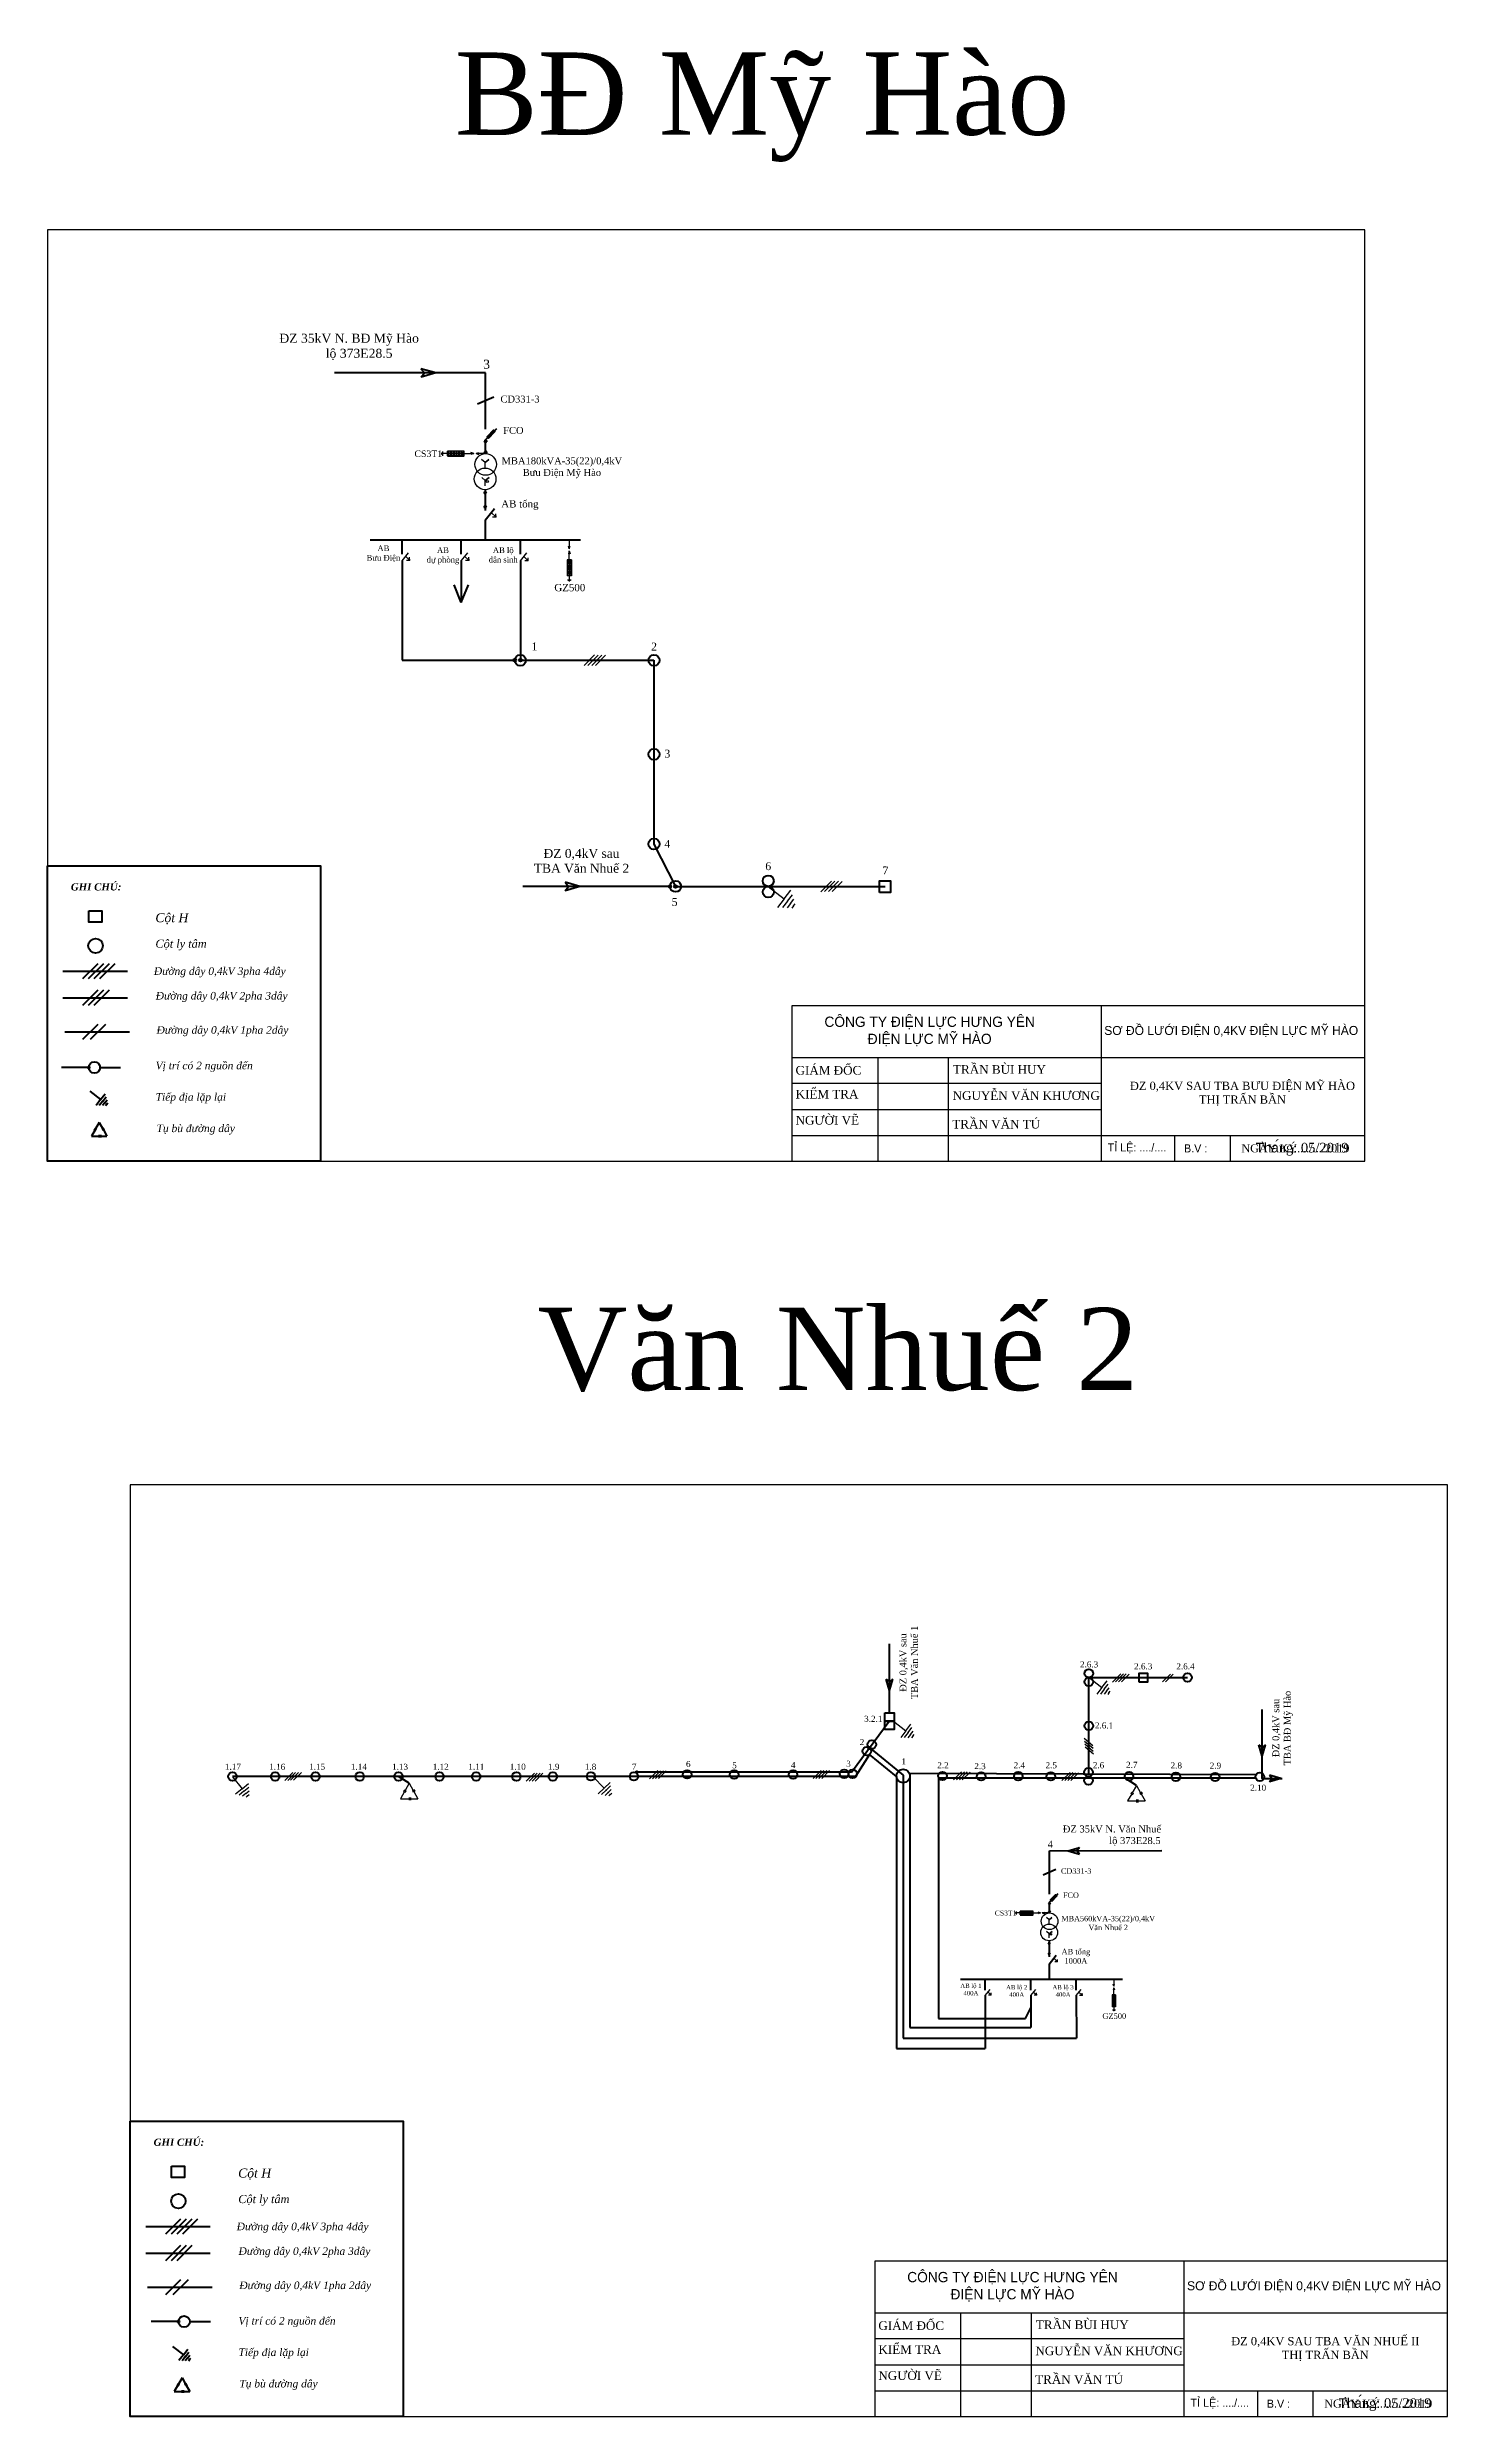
# Model space of a CAD drawing. Extents: x -2498 to 13808, y -1476 to 9052.
# Drawn here: x 4214 to 4725, y 3068 to 3931 of the extents above; entities that cross this region are included whole.
import ezdxf

# ---------------------------------------------------------------- set-up
doc = ezdxf.new("R2010")
doc.units = 0
doc.header["$LTSCALE"] = 0.08
doc.header["$MEASUREMENT"] = 0
doc.layers.get('0').update_dxf_attribs({"linetype": 'CONTINUOUS', "lineweight": 40})
doc.layers.add('Duong manh', color=8, linetype='CONTINUOUS')
doc.layers.add('khung', color=3, linetype='CONTINUOUS', lineweight=18)
doc.layers.add('NET DAM', color=6, linetype='CONTINUOUS', lineweight=25)
doc.styles.add('anh chinh', font='VNARIAL.TTF', dxfattribs={"height": 2.5})
doc.styles.add('anh thong', font='times.ttf', dxfattribs={"height": 0.5})
doc.styles.get("Standard").update_dxf_attribs({"font": 'VHTEKN.TTF', "height": 2.5})

msp = doc.modelspace()

# ---------------------------------------------------------------- texts
at = {"color": 0, "linetype": 'Continuous', "lineweight": 30, "ltscale": 10}
for s, insert, char_height, width, attachment_point in [('{\\fTimes New Roman|b0|i0|c0|p18;BĐ Mỹ Hào}', (4362.88, 3929.35), 30, 245.675, 1), ('\\pi28.6;{\\fTimes New Roman|b0|i0|c238|p18;Đ\\fTimes New Roman|b0|i0|c0|p18;Z 0,4KV SAU TBA BƯU ĐIỆN MỸ HÀO \\PTHỊ TRẤN BẦN}', (4635.65, 3554.26), 3, 148.4749, 2), ('{\\fTimes New Roman|b0|i0|c0|p18;Văn Nhuế 2}', (4393.05, 3471.86), 30, 245.675, 1), ('\\pi28.6;{\\fTimes New Roman|b0|i0|c238|p18;Đ\\fTimes New Roman|b0|i0|c0|p18;Z 0,4KV SAU TBA VĂN NHUẾ II \\PTHỊ TRẤN BẦN}', (4665.83, 3096.78), 3, 148.4749, 2)]:
    msp.add_mtext(s, dxfattribs=dict(at, insert=insert, char_height=char_height, width=width, attachment_point=attachment_point))
at = {"color": 0, "lineweight": 30, "style": 'anh thong'}
for s, insert, char_height, width, attachment_point in [('\\pi71.29;{\\fTimes New Roman|b0|i0|c238|p18;Đ\\fTimes New Roman|b0|i0|c186|p18;Z }35kV N.{\\fTimes New Roman|b0|i0|c186|p18; }BĐ Mỹ Hào\\P\\pi88.21;lộ{\\fTimes New Roman|b0|i0|c186|p18; 373E28.5}', (4227.63, 3822.05), 3.2955, 150.3892, 4), ('3', (4373.21, 3817.37), 3.3, 3.3027, 1), ('CD331-3', (4379.51, 3804.31), 2.535, 51.4661, 1), ('FCO', (4380.49, 3792.89), 2.535, 51.4661, 1), ('CS3T1', (4348.16, 3784.31), 2.366, 54.869, 1), ('{\\fTimes New Roman|b0|i0|c186|p18; MBA}18{\\fTimes New Roman|b0|i0|c186|p18;0kVA-35}(22){\\fTimes New Roman|b0|i0|c186|p18;/0,4}kV\\P Bưu Điện Mỹ Hào', (4401.42, 3781.79), 2.535, 53.2751, 2), ('AB tổng ', (4386.59, 3766.16), 2.636, 15.9095, 2), ('AB \\PBưu Điện', (4336.86, 3749.7), 2.08, 33.453, 2), ('AB \\Pdự phòng', (4358.56, 3749.01), 2.08, 14.2904, 2), ('AB lộ \\Pdân sinh', (4380.53, 3749.01), 2.08, 33.453, 2), ('GZ500', (4399.15, 3735.64), 2.636, 85.5956, 1), ('ĐZ 0,4kV sau TBA Văn Nhuế 2', (4409.05, 3639.09), 3.25, 37.5276, 2), ('{\\fTimes New Roman|b0|i1|c0|p18;Cột H}', (4253.73, 3615.68), 3.2947, 57.2533, 1), ('{\\fTimes New Roman|b0|i1|c0|p18;Cột ly tâm}', (4253.76, 3606.04), 2.9665, 57.2533, 1), ('\\pi71.29;{\\fTimes New Roman|b0|i0|c238|p18;Đ\\fTimes New Roman|b0|i0|c186|p18;Z }35kV N.{\\fTimes New Roman|b0|i0|c186|p18; }Văn Nhuế \\P\\pi88.21;lộ{\\fTimes New Roman|b0|i0|c186|p18; 373E28.5}', (4513.18, 3283.2), 2.535, 110.5714, 1), ('4', (4578.95, 3277.63), 2.54, 6.0331, 1), ('CD331-3', (4583.8, 3267.59), 1.95, 39.5893, 1), ('FCO', (4584.54, 3258.8), 1.95, 39.5893, 1), ('CS3T1', (4559.68, 3252.21), 1.82, 42.2069, 1), ('{\\fTimes New Roman|b0|i0|c186|p18; MBA}56{\\fTimes New Roman|b0|i0|c186|p18;0kVA-35}(22){\\fTimes New Roman|b0|i0|c186|p18;/0,4}kV\\P Văn Nhuế 2', (4600.65, 3250.26), 1.95, 78.1362, 2), ('AB tổng \\P1000A', (4589.24, 3238.24), 2.028, 36.2336, 2), ('AB lộ 1\\P400A', (4550.98, 3225.58), 1.6, 25.7331, 2), ('AB lộ 2\\P400A', (4567.67, 3225.05), 1.6, 25.7331, 2), ('AB lộ 3\\P400A', (4584.58, 3225.05), 1.6, 25.7331, 2), ('GZ500', (4598.9, 3214.76), 2.028, 65.8428, 1), ('{\\fTimes New Roman|b0|i1|c0|p18;Cột H}', (4283.91, 3158.19), 3.2947, 57.2533, 1), ('{\\fTimes New Roman|b0|i1|c0|p18;Cột ly tâm}', (4283.94, 3148.55), 2.9665, 57.2533, 1)]:
    msp.add_mtext(s, dxfattribs=dict(at, insert=insert, char_height=char_height, width=width, attachment_point=attachment_point))
at = {"color": 0, "lineweight": 30, "attachment_point": 2, "style": 'anh thong'}
for s, insert, char_height, width, rotation in [('1', (4391.92, 3714.34), 2.86, 3.4822, 359.72018), ('2', (4435.49, 3714.26), 2.86, 6.9721, 359.72018), ('3', (4440.35, 3675.24), 2.86, 6.9721, 359.72018), ('4', (4440.36, 3642.38), 2.86, 6.9721, 359.72018), ('6', (4477.13, 3634.23), 2.86, 6.9721, 359.72018), ('7', (4519.86, 3632.69), 2.86, 6.9721, 359.72018), ('5', (4443, 3621.17), 2.86, 6.9721, 359.72018), ('ĐZ 0,4kV sau TBA Văn Nhuế 1', (4524.97, 3342.61), 2.5, 28.8673, 90), ('2.6.3', (4594.06, 3343.01), 2.2, 25.7331, 359.72018), ('2.6.3', (4613.78, 3342.32), 2.2, 25.7331, 359.72018), ('2.6.4', (4629.19, 3342.32), 2.2, 25.7331, 359.72018), ('ĐZ 0,4kV sau TBA BĐ Mỹ Hào', (4660.86, 3318.7), 2.5, 28.8673, 90), ('3.2.1', (4515.4, 3323.17), 2.2, 25.7331, 359.72018), ('2.6.1', (4599.5, 3320.77), 2.2, 25.7331, 359.72018), ('2', (4511.3, 3314.68), 2.2, 25.7331, 359.72018), ('1', (4526.48, 3307.66), 2.2, 25.7331, 359.72018), ('1.17', (4282.02, 3305.71), 2.2, 25.7331, 359.72018), ('1.16', (4298.14, 3305.71), 2.2, 25.7331, 359.72018), ('1.15', (4312.71, 3305.71), 2.2, 25.7331, 359.72018), ('1.14', (4327.93, 3305.71), 2.2, 25.7331, 359.72018), ('1.13', (4342.93, 3305.71), 2.2, 25.7331, 359.72018), ('1.12', (4357.74, 3305.71), 2.2, 25.7331, 359.72018), ('1.11', (4370.72, 3305.71), 2.2, 25.7331, 359.72018), ('1.10', (4385.83, 3305.71), 2.2, 25.7331, 359.72018), ('1.9', (4398.93, 3305.71), 2.2, 25.7331, 359.72018), ('1.8', (4412.36, 3305.71), 2.2, 25.7331, 359.72018), ('7', (4428.25, 3305.71), 2.2, 25.7331, 359.72018), ('6', (4447.97, 3306.73), 2.2, 25.7331, 359.72018), ('5', (4464.81, 3306.26), 2.2, 25.7331, 359.72018), ('4', (4486.23, 3306.39), 2.2, 25.7331, 359.72018), ('3', (4506.37, 3306.82), 2.2, 25.7331, 359.72018), ('2.2', (4540.81, 3306.27), 2.2, 25.7331, 359.72018), ('2.3', (4554.3, 3305.93), 2.2, 25.7331, 359.72018), ('2.4', (4568.63, 3306.27), 2.2, 25.7331, 359.72018), ('2.5', (4580.27, 3306.27), 2.2, 25.7331, 359.72018), ('2.6', (4597.49, 3306.27), 2.2, 25.7331, 359.72018), ('2.7', (4609.61, 3306.41), 2.2, 25.7331, 359.72018), ('2.8', (4625.85, 3306.18), 2.2, 25.7331, 359.72018), ('2.9', (4640.12, 3306.11), 2.2, 25.7331, 359.72018), ('2.10', (4655.69, 3298.08), 2.2, 25.7331, 359.72018)]:
    msp.add_mtext(s, dxfattribs=dict(at, insert=insert, char_height=char_height, width=width, rotation=rotation))
at = {"attachment_point": 1, "style": 'anh thong'}
for s, insert, char_height, width in [('{\\fTimes New Roman|b1|i1|c0|p18;GHI CHÚ:}', (4222.92, 3626.58), 2.6292, 37.8883), ('{\\fTimes New Roman|b0|i1|c238|p18;Đ\\fTimes New Roman|b0|i1|c0|p18;ường dây 0,4kV 3pha 4dây}', (4253.2, 3595.96), 2.7676, 70.6637), ('{\\fTimes New Roman|b0|i1|c238|p18;Đư\\fTimes New Roman|b0|i1|c0|p18;ờng dây 0,4kV 2pha 3dây}', (4253.87, 3586.98), 2.7676, 70.6637), ('{\\fTimes New Roman|b0|i1|c238|p18;Đư\\fTimes New Roman|b0|i1|c0|p18;ờng dây 0,4kV 1pha 2dây}', (4254.17, 3574.5), 2.7676, 70.6637), ('{\\fTimes New Roman|b0|i1|c0|p18;Vị trí có 2 nguồn đến}', (4253.84, 3561.54), 2.7676, 70.6637), ('{\\fTimes New Roman|b0|i1|c0|p18;Tiếp địa lặp lại}', (4253.84, 3550.09), 2.7676, 70.6637), ('{\\fTimes New Roman|b0|i1|c0|p18;Tụ bù đường dây}', (4254.17, 3538.66), 2.7676, 70.6637), ('{\\fTimes New Roman|b1|i1|c0|p18;GHI CHÚ:}', (4253.1, 3169.09), 2.6292, 37.8883), ('{\\fTimes New Roman|b0|i1|c238|p18;Đ\\fTimes New Roman|b0|i1|c0|p18;ường dây 0,4kV 3pha 4dây}', (4283.38, 3138.47), 2.7676, 70.6637), ('{\\fTimes New Roman|b0|i1|c238|p18;Đư\\fTimes New Roman|b0|i1|c0|p18;ờng dây 0,4kV 2pha 3dây}', (4284.05, 3129.49), 2.7676, 70.6637), ('{\\fTimes New Roman|b0|i1|c238|p18;Đư\\fTimes New Roman|b0|i1|c0|p18;ờng dây 0,4kV 1pha 2dây}', (4284.34, 3117.01), 2.7676, 70.6637), ('{\\fTimes New Roman|b0|i1|c0|p18;Vị trí có 2 nguồn đến}', (4284.02, 3104.05), 2.7676, 70.6637), ('{\\fTimes New Roman|b0|i1|c0|p18;Tiếp địa lặp lại}', (4284.02, 3092.6), 2.7676, 70.6637), ('{\\fTimes New Roman|b0|i1|c0|p18;Tụ bù đường dây}', (4284.34, 3081.17), 2.7676, 70.6637)]:
    msp.add_mtext(s, dxfattribs=dict(at, insert=insert, char_height=char_height, width=width))
at = {"color": 0, "linetype": 'Continuous', "lineweight": 40, "ltscale": 8, "char_height": 3.5, "width": 46.3277, "attachment_point": 1, "style": 'anh chinh'}
for insert in [(4654.75, 3531.99), (4685.02, 3074.47)]:
    msp.add_mtext('Tha{\\fTimes New Roman|b0|i0|c0|p18;́ng: 05/2019}', dxfattribs=dict(at, insert=insert))

# ---------------------------------------------------------------- blocks, each defined once
blk = doc.blocks.new('khung')
at = {"layer": 'khung', "color": 5, "lineweight": -3, "ltscale": 4}
for p, q in [((630143, 2296299), (632881, 2296299)), ((630143, 2295554), (630143, 2296299)), ((631620, 2296299), (631620, 2295554)), ((630143, 2296051), (631457, 2296051)), ((630143, 2296051), (632881, 2296051)), ((630552, 2296051), (630552, 2295554)), ((630889, 2296051), (630889, 2295554)), ((630143, 2295927), (631620, 2295927)), ((630143, 2295802), (631620, 2295802)), ((630143, 2295678), (631512, 2295678)), ((630143, 2295678), (632881, 2295678)), ((631973, 2295554), (631973, 2295678)), ((632238, 2295554), (632238, 2295678))]:
    blk.add_line(p, q, dxfattribs=at)
blk.add_lwpolyline([(632881, 2300009), (626581, 2300009), (626581, 2295554), (632881, 2295554), (632881, 2300009)], dxfattribs=at)
at = {"layer": 'Duong manh', "color": 0, "lineweight": -3, "ltscale": 4}
for s, insert, char_height, width, attachment_point in [('{\\f.VnAvantH|b0|i0|c0|p34;C¤NG TY §IÖN LùC H¦NG Y£N\\P®iÖn lùc mü hµo}', (630800, 2296175), 49.14, 1314.33, 5), ('{\\f.VnAvantH|b0|i0|c0|p34;s¬ ®å l\xadíi ®iÖn 0,4kv ®iÖn lùc mü hµo}', (632242, 2296175), 43.05, 1423.67, 5), ('{\\fTimes New Roman|b0|i0|c0|p18; GIÁM ĐỐC}', (630143, 2295989), 41.37, 409.06, 4), ('{\\fTimes New Roman|b0|i0|c0|p18; TRẦN BÙI HUY}', (630896, 2295993), 41.37, 536.86, 4), ('{\\f.VnAvantH|b0|i0|c0|p34; \\fTimes New Roman|b0|i0|c0|p18; KIỂM TRA}', (630128, 2295875), 41.37, 409.06, 4), ('{\\fTimes New Roman|b0|i0|c0|p18; NGUYỄN VĂN KHƯƠNG}', (630894, 2295868), 41.37, 717.25, 4), ('{\\fTimes New Roman|b0|i0|c0|p18; NGƯỜI VẼ}', (630143, 2295750), 41.37, 409.06, 4), ('{\\f.VnAvantH|b0|i0|c0|p34; \\fTimes New Roman|b0|i0|c0|p18;TRẦN VĂN TÚ}', (630893, 2295731), 41.37, 536.86, 4), ('{\\f.VnAvantH|b0|i0|c0|p34; tØ lÖ: ..../....}', (631637, 2295616), 38.48, 301.49, 4), ('{\\f.VnAvantH|b0|i0|c0|p34;b.v :}', (632072, 2295616), 38.48, 424.34, 5), ('{\\fTimes New Roman|b0|i0|c0|p18;NGÀY KÝ..../.../2019}', (632549, 2295616), 38.48, 820.67, 5)]:
    blk.add_mtext(s, dxfattribs=dict(at, insert=insert, char_height=char_height, width=width, attachment_point=attachment_point))

# ---------------------------------------------------------------- hatches: boundary and pattern name
at = {"linetype": 'Continuous', "ltscale": 8}
for points in [[(4385.26, 3707.88, 1), (4384.25, 3707.88, 1)], [(4387.36, 3707.88, 1), (4386.35, 3707.88, 1)], [(4441.81, 3625.43, 1), (4440.8, 3625.43, 1)], [(4443.83, 3625.43, 1), (4442.82, 3625.43, 1)], [(4229.78, 3559.48, 1), (4229.1, 3559.48, 1)], [(4233.91, 3559.48, 1), (4233.23, 3559.48, 1)], [(4521.69, 3324.27, 1), (4520.91, 3324.27, 1)], [(4521.56, 3321.26, 1), (4520.78, 3321.26, 1)], [(4514.33, 3311.44, 1), (4513.55, 3311.44, 1)], [(4429.58, 3302.66, 1), (4428.8, 3302.66, 1)], [(4655.35, 3300.39, 1), (4654.57, 3300.39, 1)], [(4655.41, 3301.72, 1), (4654.63, 3301.72, 1)], [(4657.57, 3300.36, 1), (4656.8, 3300.36, 1)], [(4262.49, 3102.44, 1), (4261.8, 3102.44, 1)], [(4266.62, 3102.44, 1), (4265.94, 3102.44, 1)]]:
    msp.add_hatch(color=256, dxfattribs=at).paths.add_polyline_path(points)

# ---------------------------------------------------------------- linework, layer by layer
at = {"color": 0, "linetype": 'Continuous', "lineweight": 40, "ltscale": 8}
for p, q in [((4374.12, 3812.55), (4319.03, 3812.55)), ((4355.92, 3812.55), (4350.55, 3814.1)), ((4350.55, 3814.1), (4351.82, 3812.54)), ((4355.92, 3812.55), (4350.56, 3810.97)), ((4350.56, 3810.97), (4351.82, 3812.54)), ((4377.13, 3803.75), (4371.1, 3801.13)), ((4360.15, 3782.32), (4366.29, 3782.32)), ((4373.6, 3787.77), (4374.63, 3787.77)), ((4373.6, 3787.77), (4374.12, 3787.14)), ((4373.6, 3783.48), (4374.12, 3784.12)), ((4373.6, 3783.48), (4374.63, 3783.48)), ((4374.63, 3787.77), (4374.12, 3787.14)), ((4374.63, 3783.48), (4374.12, 3784.12)), ((4373.41, 3769.08), (4374.44, 3769.08)), ((4373.41, 3769.08), (4373.92, 3768.45)), ((4374.44, 3769.08), (4373.92, 3768.45)), ((4373.41, 3763.65), (4373.92, 3764.28)), ((4373.41, 3763.65), (4374.44, 3763.65)), ((4374.44, 3763.65), (4373.92, 3764.28)), ((4373.92, 3758.89), (4373.92, 3751.73)), ((4343.66, 3744.08), (4343.66, 3707.85)), ((4405.39, 3738.66), (4405.39, 3744.41)), ((4365.24, 3728.86), (4362.64, 3735.32)), ((4365.24, 3728.86), (4367.82, 3735.33)), ((4343.66, 3707.85), (4384.73, 3707.85)), ((4386.83, 3707.85), (4435.46, 3707.85)), ((4435.46, 3707.85), (4435.46, 3640.88)), ((4435.46, 3640.88), (4443.33, 3625.43)), ((4408.44, 3625.43), (4403.07, 3626.97)), ((4403.07, 3626.97), (4404.35, 3625.41)), ((4441.31, 3625.43), (4387.72, 3625.43)), ((4408.44, 3625.43), (4403.08, 3623.85)), ((4403.08, 3623.85), (4404.35, 3625.41)), ((4443.33, 3625.43), (4519.75, 3625.43)), ((4233.57, 3559.45), (4241.07, 3559.45)), ((4521.3, 3324.27), (4521.3, 3349.36)), ((4521.3, 3324.27), (4521.3, 3344.26)), ((4521.3, 3332.41), (4520.08, 3336.53)), ((4520.08, 3336.53), (4521.29, 3335.56)), ((4522.48, 3336.54), (4521.29, 3335.56)), ((4521.3, 3332.41), (4522.48, 3336.54)), ((4657.18, 3300.36), (4657.18, 3325.45)), ((4507.45, 3302.65), (4521.17, 3321.26)), ((4514.04, 3309.09), (4508.97, 3301.1)), ((4523.84, 3301.11), (4514.04, 3309.09)), ((4514.22, 3311.33), (4526.28, 3301.51)), ((4657.18, 3308.5), (4655.97, 3312.62)), ((4655.97, 3312.62), (4657.17, 3311.65)), ((4658.37, 3312.63), (4657.17, 3311.65)), ((4657.18, 3308.5), (4658.37, 3312.63)), ((4346.23, 3298.57), (4342.4, 3301.09)), ((4507.45, 3302.65), (4429.19, 3302.66)), ((4523.84, 3301.11), (4523.84, 3201.99)), ((4526.28, 3301.51), (4526.28, 3205.74)), ((4528.67, 3302.11), (4528.67, 3209.55)), ((4539.2, 3300.48), (4539.2, 3212.89)), ((4611.3, 3297.77), (4607.26, 3300.42)), ((4657.18, 3300.36), (4664.39, 3300.36)), ((4663.97, 3300.36), (4659.83, 3301.55)), ((4659.83, 3301.55), (4660.82, 3300.35)), ((4663.97, 3300.36), (4659.84, 3299.15)), ((4659.84, 3299.15), (4660.82, 3300.35)), ((4586.39, 3273.96), (4590.51, 3275.17)), ((4586.39, 3273.96), (4590.52, 3272.77)), ((4590.51, 3275.17), (4589.54, 3273.97)), ((4590.52, 3272.77), (4589.54, 3273.97)), ((4581.96, 3267.16), (4577.32, 3265.15)), ((4568.9, 3250.68), (4573.63, 3250.68)), ((4579.25, 3254.87), (4580.04, 3254.87)), ((4579.25, 3254.87), (4579.64, 3254.38)), ((4579.25, 3251.57), (4579.64, 3252.05)), ((4579.25, 3251.57), (4580.04, 3251.57)), ((4580.04, 3254.87), (4579.64, 3254.38)), ((4580.04, 3251.57), (4579.64, 3252.05)), ((4579.1, 3240.49), (4579.89, 3240.49)), ((4579.1, 3240.49), (4579.5, 3240.01)), ((4579.89, 3240.49), (4579.5, 3240.01)), ((4579.1, 3236.31), (4579.5, 3236.8)), ((4579.1, 3236.31), (4579.89, 3236.31)), ((4579.89, 3236.31), (4579.5, 3236.8)), ((4579.5, 3232.65), (4579.5, 3227.14)), ((4603.7, 3217.09), (4603.7, 3221.51)), ((4539.2, 3212.89), (4570.87, 3212.89)), ((4570.87, 3212.89), (4572.82, 3216.7)), ((4526.28, 3205.74), (4589.41, 3205.74)), ((4528.67, 3209.55), (4572.82, 3209.55)), ((4523.84, 3201.99), (4556.23, 3201.99)), ((4266.28, 3102.4), (4273.78, 3102.4))]:
    msp.add_line(p, q, dxfattribs=at)
at = {"color": 0, "lineweight": 40}
for p, q in [((4374.12, 3792.11), (4374.12, 3812.55)), ((4374.12, 3788.22), (4378.14, 3792.37)), ((4374.12, 3783.16), (4374.12, 3788.22)), ((4373.92, 3769.98), (4373.92, 3762.39)), ((4373.92, 3758.89), (4377.3, 3763.21)), ((4331.98, 3751.73), (4408.63, 3751.73)), ((4343.67, 3746.52), (4343.66, 3751.73)), ((4365.23, 3746.52), (4365.23, 3751.73)), ((4386.8, 3746.52), (4386.8, 3751.73)), ((4365.23, 3744.08), (4365.24, 3728.86)), ((4386.79, 3744.08), (4386.83, 3707.85)), ((4449.23, 3301.1), (4281.85, 3301.08)), ((4508.97, 3301.1), (4449.23, 3301.1)), ((4655.02, 3301.72), (4528.67, 3302.11)), ((4654.96, 3300.39), (4539.2, 3300.48)), ((4579.64, 3273.93), (4620.53, 3274.08)), ((4579.64, 3258.21), (4579.64, 3273.93)), ((4579.64, 3255.21), (4582.74, 3258.41)), ((4579.64, 3251.32), (4579.64, 3255.21)), ((4579.5, 3241.18), (4579.5, 3235.34)), ((4579.5, 3232.65), (4582.09, 3235.97)), ((4547.23, 3227.14), (4606.19, 3227.14)), ((4556.21, 3221.25), (4556.23, 3201.99)), ((4556.22, 3223.13), (4556.22, 3227.14)), ((4572.8, 3221.25), (4572.82, 3209.55)), ((4572.81, 3223.13), (4572.81, 3227.14)), ((4589.39, 3221.25), (4589.41, 3205.74)), ((4589.4, 3223.13), (4589.4, 3227.14))]:
    msp.add_line(p, q, dxfattribs=at)
at = {"lineweight": 30}
for p, q in [((4358.09, 3782.99), (4358.09, 3783.34)), ((4358.28, 3782.75), (4358.28, 3783.57)), ((4358.47, 3782.41), (4358.47, 3783.91)), ((4360.15, 3783.16), (4358.49, 3783.16)), ((4366.29, 3784), (4360.15, 3784)), ((4360.15, 3782.32), (4360.15, 3784)), ((4366.29, 3783.16), (4360.15, 3783.16)), ((4360.71, 3782.32), (4360.71, 3784)), ((4361.26, 3782.32), (4361.26, 3784)), ((4361.82, 3782.32), (4361.82, 3784)), ((4362.38, 3782.32), (4362.38, 3784)), ((4362.94, 3782.32), (4362.94, 3784)), ((4363.5, 3782.32), (4363.5, 3784)), ((4364.06, 3782.32), (4364.06, 3784)), ((4364.62, 3782.32), (4364.62, 3784)), ((4366.29, 3782.32), (4365.18, 3784)), ((4365.18, 3782.32), (4366.29, 3784)), ((4365.18, 3782.32), (4365.18, 3784)), ((4366.29, 3782.32), (4366.29, 3784)), ((4366.29, 3783.16), (4369.81, 3783.16)), ((4369.81, 3783.16), (4368.72, 3783.53)), ((4369.81, 3783.16), (4368.72, 3782.8)), ((4370.6, 3783.16), (4371.69, 3783.53)), ((4374.12, 3783.16), (4370.6, 3783.16)), ((4370.6, 3783.16), (4371.69, 3782.8)), ((4376.12, 3761.71), (4377.9, 3760.01)), ((4377.9, 3760.01), (4376.61, 3760.02)), ((4377.9, 3760.01), (4377.81, 3761.16)), ((4404.61, 3748.44), (4404.27, 3749.46)), ((4404.61, 3747.7), (4404.27, 3746.68)), ((4404.61, 3751.73), (4404.61, 3748.44)), ((4404.61, 3748.44), (4404.95, 3749.46)), ((4404.61, 3744.41), (4404.61, 3747.7)), ((4404.61, 3747.7), (4404.95, 3746.68)), ((4344.97, 3745.68), (4346.5, 3744.22)), ((4346.5, 3744.22), (4345.21, 3744.24)), ((4346.5, 3744.22), (4346.41, 3745.37)), ((4366.53, 3745.68), (4368.07, 3744.22)), ((4368.07, 3744.22), (4366.78, 3744.24)), ((4368.07, 3744.22), (4367.98, 3745.37)), ((4388.13, 3745.53), (4389.66, 3744.07)), ((4389.66, 3744.07), (4388.37, 3744.08)), ((4389.66, 3744.07), (4389.57, 3745.21)), ((4403.83, 3744.41), (4403.83, 3738.66)), ((4405.39, 3744.41), (4403.83, 3743.36)), ((4405.39, 3743.36), (4403.83, 3744.41)), ((4405.39, 3744.41), (4403.83, 3744.41)), ((4405.39, 3743.36), (4403.83, 3743.36)), ((4405.39, 3742.84), (4403.83, 3742.84)), ((4405.39, 3742.32), (4403.83, 3742.32)), ((4405.39, 3741.8), (4403.83, 3741.8)), ((4405.39, 3741.27), (4403.83, 3741.27)), ((4405.39, 3740.75), (4403.83, 3740.75)), ((4405.39, 3740.23), (4403.83, 3740.23)), ((4405.39, 3739.7), (4403.83, 3739.7)), ((4405.39, 3739.18), (4403.83, 3739.18)), ((4405.39, 3738.66), (4403.83, 3738.66)), ((4404.61, 3744.41), (4404.61, 3738.66)), ((4404.61, 3738.66), (4404.61, 3737.11)), ((4405.31, 3737.09), (4403.91, 3737.09)), ((4404.99, 3736.91), (4404.23, 3736.91)), ((4404.77, 3736.73), (4404.45, 3736.73)), ((4567.31, 3251.19), (4567.31, 3251.45)), ((4567.46, 3251.01), (4567.46, 3251.63)), ((4567.61, 3250.74), (4567.61, 3251.9)), ((4568.9, 3251.32), (4567.62, 3251.32)), ((4573.63, 3251.97), (4568.9, 3251.97)), ((4568.9, 3250.68), (4568.9, 3251.97)), ((4573.63, 3251.32), (4568.9, 3251.32)), ((4569.33, 3250.68), (4569.33, 3251.97)), ((4569.76, 3250.68), (4569.76, 3251.97)), ((4570.19, 3250.68), (4570.19, 3251.97)), ((4570.62, 3250.68), (4570.62, 3251.97)), ((4571.05, 3250.68), (4571.05, 3251.97)), ((4571.48, 3250.68), (4571.48, 3251.97)), ((4571.91, 3250.68), (4571.91, 3251.97)), ((4572.34, 3250.68), (4572.34, 3251.97)), ((4573.63, 3250.68), (4572.77, 3251.97)), ((4572.77, 3250.68), (4573.63, 3251.97)), ((4572.77, 3250.68), (4572.77, 3251.97)), ((4573.63, 3250.68), (4573.63, 3251.97)), ((4573.63, 3251.32), (4576.33, 3251.32)), ((4576.33, 3251.32), (4575.5, 3251.6)), ((4576.33, 3251.32), (4575.5, 3251.04)), ((4576.94, 3251.32), (4577.77, 3251.6)), ((4579.64, 3251.32), (4576.94, 3251.32)), ((4576.94, 3251.32), (4577.77, 3251.04)), ((4581.18, 3234.82), (4582.56, 3233.51)), ((4582.56, 3233.51), (4581.56, 3233.52)), ((4582.56, 3233.51), (4582.48, 3234.39)), ((4557.22, 3222.49), (4558.4, 3221.37)), ((4558.4, 3221.37), (4557.41, 3221.38)), ((4558.4, 3221.37), (4558.33, 3222.25)), ((4573.81, 3222.49), (4574.99, 3221.37)), ((4574.99, 3221.37), (4574, 3221.38)), ((4574.99, 3221.37), (4574.92, 3222.25)), ((4590.42, 3222.37), (4591.6, 3221.25)), ((4591.6, 3221.25), (4590.61, 3221.26)), ((4591.6, 3221.25), (4591.53, 3222.13)), ((4602.5, 3221.51), (4602.5, 3217.09)), ((4603.7, 3221.51), (4602.5, 3220.71)), ((4603.7, 3220.71), (4602.5, 3221.51)), ((4603.7, 3221.51), (4602.5, 3221.51)), ((4603.7, 3220.71), (4602.5, 3220.71)), ((4603.1, 3224.61), (4602.84, 3225.4)), ((4603.1, 3224.04), (4602.84, 3223.26)), ((4603.1, 3227.14), (4603.1, 3224.61)), ((4603.1, 3224.61), (4603.36, 3225.4)), ((4603.1, 3221.51), (4603.1, 3224.04)), ((4603.1, 3224.04), (4603.36, 3223.26)), ((4603.1, 3221.51), (4603.1, 3217.09)), ((4603.7, 3220.31), (4602.5, 3220.31)), ((4603.7, 3219.9), (4602.5, 3219.9)), ((4603.7, 3219.5), (4602.5, 3219.5)), ((4603.7, 3219.1), (4602.5, 3219.1)), ((4603.7, 3218.7), (4602.5, 3218.7)), ((4603.7, 3218.29), (4602.5, 3218.29)), ((4603.7, 3217.89), (4602.5, 3217.89)), ((4603.7, 3217.49), (4602.5, 3217.49)), ((4603.7, 3217.09), (4602.5, 3217.09)), ((4603.64, 3215.88), (4602.56, 3215.88)), ((4603.39, 3215.74), (4602.81, 3215.74)), ((4603.23, 3215.6), (4602.98, 3215.6)), ((4603.1, 3217.09), (4603.1, 3215.89))]:
    msp.add_line(p, q, dxfattribs=at)
at = {"color": 0, "lineweight": 30}
for p, q in [((4373.88, 3779.93), (4372.6, 3781.04)), ((4373.99, 3773.33), (4372.71, 3774.44)), ((4373.88, 3779.93), (4375.25, 3781.04)), ((4375.25, 3781.04), (4373.88, 3779.93)), ((4373.88, 3778.04), (4373.88, 3779.93)), ((4373.99, 3773.33), (4375.37, 3774.44)), ((4375.37, 3774.44), (4373.99, 3773.33)), ((4373.99, 3771.44), (4373.99, 3773.33)), ((4343.66, 3744.08), (4346.01, 3746.96)), ((4365.23, 3744.08), (4367.57, 3746.96)), ((4386.79, 3744.08), (4389.14, 3746.96)), ((4579.46, 3248.84), (4578.47, 3249.69)), ((4579.46, 3248.84), (4580.52, 3249.69)), ((4580.52, 3249.69), (4579.46, 3248.84)), ((4579.46, 3247.38), (4579.46, 3248.84)), ((4579.55, 3243.76), (4578.56, 3244.61)), ((4579.55, 3243.76), (4580.61, 3244.61)), ((4580.61, 3244.61), (4579.55, 3243.76)), ((4579.55, 3242.31), (4579.55, 3243.76)), ((4556.21, 3221.25), (4558.02, 3223.48)), ((4572.8, 3221.25), (4574.61, 3223.48)), ((4589.39, 3221.25), (4591.2, 3223.48))]:
    msp.add_line(p, q, dxfattribs=at)
at = {"lineweight": 25, "ltscale": 8}
for p, q in [((4413.83, 3709.77), (4409.98, 3705.92)), ((4415.14, 3709.73), (4411.37, 3705.96)), ((4416.48, 3709.71), (4412.77, 3706)), ((4417.83, 3709.66), (4414.17, 3706)), ((4500.11, 3627.35), (4496.26, 3623.5)), ((4501.42, 3627.31), (4497.65, 3623.54)), ((4502.76, 3627.3), (4499.05, 3623.58)), ((4504.11, 3627.24), (4500.45, 3623.58)), ((4477.13, 3625.43), (4482.97, 3620.91)), ((4482.97, 3620.91), (4480.54, 3617.78)), ((4484.08, 3620.05), (4482.26, 3617.7)), ((4482.97, 3620.91), (4485.39, 3624.04)), ((4485.19, 3619.19), (4483.99, 3617.62)), ((4484.08, 3620.05), (4485.9, 3622.4)), ((4485.19, 3619.19), (4486.4, 3620.74)), ((4486.3, 3618.33), (4485.69, 3617.55)), ((4486.3, 3618.33), (4486.9, 3619.11)), ((4594.25, 3337.01), (4598.74, 3333.53)), ((4598.74, 3333.53), (4596.88, 3331.12)), ((4599.59, 3332.87), (4598.19, 3331.07)), ((4598.74, 3333.53), (4600.6, 3335.94)), ((4599.59, 3332.87), (4600.99, 3334.68)), ((4600.45, 3332.21), (4601.38, 3333.41)), ((4605.56, 3338.45), (4602.6, 3335.49)), ((4606.58, 3338.42), (4603.68, 3335.52)), ((4607.61, 3338.41), (4604.75, 3335.55)), ((4608.64, 3338.37), (4605.83, 3335.55)), ((4623.67, 3338.37), (4620.81, 3335.51)), ((4624.7, 3338.33), (4621.89, 3335.51)), ((4600.45, 3332.21), (4599.52, 3331.01)), ((4601.3, 3331.55), (4600.83, 3330.95)), ((4601.3, 3331.55), (4601.77, 3332.15)), ((4522.76, 3321.19), (4527.25, 3317.71)), ((4527.25, 3317.71), (4525.38, 3315.3)), ((4528.1, 3317.05), (4526.7, 3315.24)), ((4527.25, 3317.71), (4529.11, 3320.12)), ((4528.95, 3316.39), (4528.03, 3315.18)), ((4528.1, 3317.05), (4529.5, 3318.86)), ((4528.95, 3316.39), (4529.89, 3317.58)), ((4529.81, 3315.73), (4529.34, 3315.13)), ((4529.81, 3315.73), (4530.27, 3316.33)), ((4595.43, 3312.26), (4592.21, 3314.93)), ((4595.5, 3311.25), (4592.34, 3313.87)), ((4595.58, 3310.22), (4592.47, 3312.8)), ((4595.64, 3309.19), (4592.57, 3311.73)), ((4281.79, 3300.99), (4285.35, 3296.56)), ((4285.35, 3296.56), (4287.72, 3298.47)), ((4303.86, 3302.56), (4300.89, 3299.6)), ((4304.87, 3302.53), (4301.97, 3299.63)), ((4305.9, 3302.52), (4303.04, 3299.66)), ((4306.94, 3302.48), (4304.12, 3299.66)), ((4346.23, 3298.57), (4344.73, 3295.93)), ((4346.23, 3298.57), (4347.73, 3295.93)), ((4391.91, 3302.29), (4388.94, 3299.33)), ((4392.92, 3302.26), (4390.02, 3299.36)), ((4393.95, 3302.25), (4391.09, 3299.39)), ((4394.98, 3302.21), (4392.17, 3299.39)), ((4413.31, 3300.88), (4417.26, 3296.8)), ((4417.26, 3296.8), (4419.45, 3298.92)), ((4436.84, 3303.19), (4433.87, 3300.23)), ((4437.85, 3303.16), (4434.95, 3300.26)), ((4438.88, 3303.14), (4436.02, 3300.29)), ((4439.91, 3303.1), (4437.1, 3300.29)), ((4496.39, 3303.28), (4493.43, 3300.32)), ((4497.4, 3303.25), (4494.5, 3300.35)), ((4498.43, 3303.24), (4495.58, 3300.38)), ((4499.47, 3303.2), (4496.65, 3300.38)), ((4547.59, 3302.75), (4544.63, 3299.79)), ((4548.6, 3302.72), (4545.7, 3299.82)), ((4549.64, 3302.7), (4546.78, 3299.85)), ((4550.67, 3302.66), (4547.85, 3299.85)), ((4587.1, 3302.5), (4584.14, 3299.54)), ((4588.11, 3302.47), (4585.21, 3299.57)), ((4589.14, 3302.45), (4586.29, 3299.6)), ((4590.18, 3302.41), (4587.36, 3299.6)), ((4285.35, 3296.56), (4282.97, 3294.66)), ((4286.02, 3295.72), (4284.24, 3294.29)), ((4286.7, 3294.88), (4285.52, 3293.92)), ((4286.02, 3295.72), (4287.8, 3297.15)), ((4286.7, 3294.88), (4287.89, 3295.82)), ((4287.37, 3294.04), (4286.78, 3293.56)), ((4287.37, 3294.04), (4287.97, 3294.51)), ((4344.53, 3295.57), (4343.04, 3292.94)), ((4343.04, 3292.94), (4346.17, 3292.94)), ((4344.06, 3295.81), (4344.96, 3295.35)), ((4344.26, 3296.17), (4345.16, 3295.7)), ((4346.17, 3292.94), (4346.22, 3292.94)), ((4346.22, 3293.45), (4346.22, 3292.43)), ((4346.7, 3293.45), (4346.7, 3292.43)), ((4346.7, 3292.94), (4349.43, 3292.94)), ((4348.2, 3296.17), (4347.3, 3295.7)), ((4348.4, 3295.81), (4347.51, 3295.35)), ((4347.94, 3295.57), (4349.43, 3292.94)), ((4417.26, 3296.8), (4415.08, 3294.68)), ((4418.02, 3296.03), (4416.37, 3294.44)), ((4418.77, 3295.25), (4417.68, 3294.19)), ((4418.02, 3296.03), (4419.65, 3297.62)), ((4418.77, 3295.25), (4419.86, 3296.3)), ((4419.52, 3294.48), (4418.97, 3293.95)), ((4419.52, 3294.48), (4420.06, 3295.01)), ((4609.6, 3294.77), (4608.1, 3292.14)), ((4608.1, 3292.14), (4611.23, 3292.14)), ((4609.13, 3295.01), (4610.02, 3294.55)), ((4609.33, 3295.37), (4610.23, 3294.91)), ((4611.3, 3297.77), (4609.8, 3295.13)), ((4611.23, 3292.14), (4611.29, 3292.14)), ((4611.29, 3292.65), (4611.29, 3291.63)), ((4611.3, 3297.77), (4612.8, 3295.13)), ((4611.77, 3292.65), (4611.77, 3291.63)), ((4611.77, 3292.14), (4614.5, 3292.14)), ((4613.27, 3295.37), (4612.37, 3294.91)), ((4613.47, 3295.01), (4612.57, 3294.55)), ((4613, 3294.77), (4614.5, 3292.14))]:
    msp.add_line(p, q, dxfattribs=at)
at = {"linetype": 'Continuous', "ltscale": 8}
for p, q in [((4220.06, 3594.55), (4243.58, 3594.55)), ((4232.74, 3597.27), (4227.2, 3591.73)), ((4234.81, 3597.27), (4229.28, 3591.73)), ((4236.89, 3597.27), (4231.36, 3591.73)), ((4238.97, 3597.27), (4233.43, 3591.73)), ((4220.06, 3584.86), (4243.58, 3584.86)), ((4232.74, 3587.58), (4227.2, 3582.05)), ((4234.81, 3587.58), (4229.28, 3582.05)), ((4236.89, 3587.58), (4231.36, 3582.05)), ((4232.74, 3575.13), (4227.2, 3569.59)), ((4235.51, 3575.13), (4229.97, 3569.59)), ((4220.75, 3572.41), (4244.28, 3572.41)), ((4229.44, 3559.48), (4219.55, 3559.48)), ((4229.83, 3550.83), (4233.78, 3547.77)), ((4233.78, 3547.77), (4235.42, 3549.89)), ((4234.53, 3547.19), (4235.76, 3548.78)), ((4233.78, 3547.77), (4232.14, 3545.65)), ((4234.53, 3547.19), (4233.3, 3545.6)), ((4235.28, 3546.61), (4234.47, 3545.55)), ((4235.28, 3546.61), (4236.11, 3547.66)), ((4236.03, 3546.03), (4235.62, 3545.5)), ((4236.03, 3546.03), (4236.45, 3546.56)), ((4231.78, 3536.73), (4230.47, 3534.41)), ((4230.47, 3534.41), (4233.22, 3534.41)), ((4231.37, 3536.94), (4232.16, 3536.54)), ((4231.55, 3537.25), (4232.34, 3536.85)), ((4233.28, 3539.37), (4231.96, 3537.04)), ((4233.22, 3534.41), (4233.27, 3534.41)), ((4233.27, 3534.86), (4233.27, 3533.96)), ((4233.28, 3539.37), (4234.6, 3537.04)), ((4233.7, 3534.86), (4233.7, 3533.96)), ((4233.7, 3534.41), (4236.09, 3534.41)), ((4235.02, 3537.25), (4234.23, 3536.85)), ((4235.19, 3536.94), (4234.4, 3536.54)), ((4234.78, 3536.73), (4236.09, 3534.41)), ((4250.23, 3137.06), (4273.76, 3137.06)), ((4262.91, 3139.78), (4257.38, 3134.25)), ((4264.99, 3139.78), (4259.46, 3134.25)), ((4267.07, 3139.78), (4261.53, 3134.25)), ((4269.14, 3139.78), (4263.61, 3134.25)), ((4250.23, 3127.38), (4273.76, 3127.38)), ((4262.91, 3130.09), (4257.38, 3124.56)), ((4264.99, 3130.09), (4259.46, 3124.56)), ((4267.07, 3130.09), (4261.53, 3124.56)), ((4262.91, 3117.64), (4257.38, 3112.11)), ((4265.68, 3117.64), (4260.15, 3112.11)), ((4250.93, 3114.92), (4274.45, 3114.92)), ((4262.15, 3102.44), (4252.25, 3102.44)), ((4260.01, 3093.34), (4263.96, 3090.29)), ((4263.96, 3090.29), (4265.6, 3092.41)), ((4264.71, 3089.7), (4265.94, 3091.29)), ((4263.96, 3090.29), (4262.32, 3088.17)), ((4264.71, 3089.7), (4263.48, 3088.11)), ((4265.46, 3089.12), (4264.65, 3088.06)), ((4265.46, 3089.12), (4266.28, 3090.17)), ((4266.21, 3088.54), (4265.8, 3088.01)), ((4266.21, 3088.54), (4266.62, 3089.07)), ((4261.96, 3079.24), (4260.64, 3076.93)), ((4260.64, 3076.93), (4263.4, 3076.93)), ((4261.55, 3079.45), (4262.34, 3079.05)), ((4261.72, 3079.77), (4262.51, 3079.36)), ((4263.46, 3081.88), (4262.14, 3079.55)), ((4263.4, 3076.93), (4263.45, 3076.93)), ((4263.45, 3077.38), (4263.45, 3076.48)), ((4263.46, 3081.88), (4264.78, 3079.55)), ((4263.87, 3077.38), (4263.87, 3076.48)), ((4263.87, 3076.93), (4266.27, 3076.93)), ((4265.19, 3079.77), (4264.4, 3079.36)), ((4265.37, 3079.45), (4264.58, 3079.05)), ((4264.96, 3079.24), (4266.27, 3076.93))]:
    msp.add_line(p, q, dxfattribs=at)
at = {"color": 0, "lineweight": 40, "ltscale": 8}
for p, q in [((4593.96, 3301.89), (4593.96, 3337.1)), ((4593.96, 3337.1), (4629.9, 3337.1))]:
    msp.add_line(p, q, dxfattribs=at)
at = {"color": 0, "lineweight": 40}
for points in [[(4375.18, 3788.79), (4377.52, 3791.23), (4376.97, 3791.76), (4374.62, 3789.32)], [(4580.46, 3255.65), (4582.26, 3257.53), (4581.84, 3257.94), (4580.03, 3256.06)]]:
    msp.add_lwpolyline(points, close=True, dxfattribs=at)
at = {"color": 0, "linetype": 'Continuous', "lineweight": 40, "ltscale": 8}
for points in [[(4214.38, 3632.92), (4313.91, 3632.92), (4313.91, 3525.26), (4214.38, 3525.26)], [(4519.63, 3324.27), (4522.96, 3324.27), (4522.96, 3321.27), (4519.63, 3321.27)], [(4519.63, 3321.22), (4522.96, 3321.22), (4522.96, 3318.21), (4519.63, 3318.21)], [(4244.55, 3175.43), (4344.09, 3175.43), (4344.09, 3067.78), (4244.55, 3067.78)]]:
    msp.add_lwpolyline(points, close=True, dxfattribs=at)
at = {"color": 0, "lineweight": 40, "ltscale": 8}
for points in [[(4517.65, 3623.2), (4517.65, 3627.49), (4521.69, 3627.49), (4521.69, 3623.2)], [(4612.25, 3335.45), (4612.25, 3338.75), (4615.36, 3338.75), (4615.36, 3335.45)]]:
    msp.add_lwpolyline(points, close=True, dxfattribs=at)
at = {"linetype": 'Continuous', "ltscale": 8}
for points in [[(4229.49, 3616.55), (4234.18, 3616.55), (4234.18, 3612.41), (4229.49, 3612.41)], [(4259.67, 3159.06), (4264.36, 3159.06), (4264.36, 3154.92), (4259.67, 3154.92)]]:
    msp.add_lwpolyline(points, close=True, dxfattribs=at)
at = {"color": 0, "lineweight": 30}
for centre, radius in [((4374.12, 3779.22), 3.95), ((4373.92, 3773.93), 3.95), ((4374.72, 3773.01), 0.378), ((4579.5, 3244.22), 3.04), ((4579.64, 3248.29), 3.04), ((4580.11, 3243.51), 0.291)]:
    msp.add_circle(centre, radius, dxfattribs=at)
at = {"linetype": 'Continuous', "ltscale": 8}
for centre, radius in [((4384.76, 3707.88), 0.505), ((4386.86, 3707.88), 0.505), ((4441.31, 3625.43), 0.505), ((4443.33, 3625.43), 0.505), ((4231.95, 3603.81), 2.65), ((4229.44, 3559.48), 0.342), ((4231.51, 3559.45), 2.07), ((4513.94, 3311.44), 0.388), ((4429.19, 3302.66), 0.388), ((4262.13, 3146.32), 2.65), ((4262.15, 3102.44), 0.342), ((4264.21, 3102.4), 2.07)]:
    msp.add_circle(centre, radius, dxfattribs=at)
at = {"color": 0, "lineweight": 40, "ltscale": 8}
for centre, radius in [((4386.75, 3707.85), 2.02), ((4435.46, 3707.85), 2.02), ((4435.46, 3673.59), 2.02), ((4435.46, 3640.88), 2.02), ((4443.33, 3625.43), 2.02), ((4477.1, 3627.45), 2.02), ((4477.13, 3623.41), 2.02), ((4593.96, 3338.65), 1.56), ((4593.96, 3335.54), 1.56), ((4629.9, 3337.1), 1.56), ((4593.96, 3319.52), 1.56), ((4540.63, 3301.25), 1.56), ((4554.74, 3301.11), 1.56), ((4568.26, 3301.18), 1.56), ((4580.14, 3301.11), 1.56), ((4593.81, 3302.66), 1.56), ((4593.84, 3299.55), 1.56), ((4608.61, 3301.19), 1.56), ((4625.72, 3300.97), 1.56), ((4640.04, 3300.87), 1.56), ((4656.26, 3300.96), 1.56)]:
    msp.add_circle(centre, radius, dxfattribs=at)
at = {"color": 0, "linetype": 'Continuous', "lineweight": 40, "ltscale": 8}
for centre, radius in [((4513.06, 3310.29), 1.56), ((4514.89, 3312.74), 1.56), ((4281.85, 3301.08), 1.56), ((4297.4, 3301.08), 1.56), ((4312.09, 3301.09), 1.56), ((4328.2, 3301.09), 1.56), ((4342.37, 3301.09), 1.56), ((4357.34, 3301.09), 1.56), ((4370.68, 3301.09), 1.56), ((4385.3, 3301.09), 1.56), ((4398.57, 3301.09), 1.56), ((4412.51, 3301.1), 1.56), ((4428.17, 3301.1), 1.56), ((4447.58, 3301.84), 1.56), ((4464.72, 3301.75), 1.56), ((4486.15, 3301.75), 1.56), ((4504.76, 3302.03), 1.56), ((4507.88, 3302.03), 1.56), ((4526.28, 3301.21), 2.47)]:
    msp.add_circle(centre, radius, dxfattribs=at)
at = {"lineweight": 25, "ltscale": 8}
for p in [(4484.08, 3620.05), (4485.19, 3619.19), (4486.3, 3618.33), (4599.59, 3332.87), (4600.45, 3332.21), (4601.3, 3331.55), (4528.1, 3317.05), (4528.95, 3316.39), (4529.81, 3315.73), (4286.02, 3295.72), (4286.7, 3294.88), (4287.37, 3294.04), (4418.02, 3296.03), (4418.77, 3295.25), (4419.52, 3294.48)]:
    msp.add_point(p, dxfattribs=at)
at = {"linetype": 'Continuous', "ltscale": 8}
for p in [(4234.53, 3547.19), (4235.28, 3546.61), (4236.03, 3546.03), (4264.71, 3089.7), (4265.46, 3089.12), (4266.21, 3088.54)]:
    msp.add_point(p, dxfattribs=at)

# ---------------------------------------------------------------- block references
at = {"layer": 'NET DAM', "color": 7, "xscale": 0.07621257600021636, "yscale": 0.07621257600021636, "zscale": 0.07621257600021636}
for p in [(-43538.94, -171424.84), (-43508.76, -171882.32)]:
    msp.add_blockref('khung', p, dxfattribs=at)

msp.set_redraw_order([(e.dxf.handle, doc.entitydb.next_handle()) for e in msp.query("TEXT MTEXT ATTDEF DIMENSION ARC_DIMENSION")])  # texts and dimensions are drawn at this point

doc.saveas('drawing.dxf')
